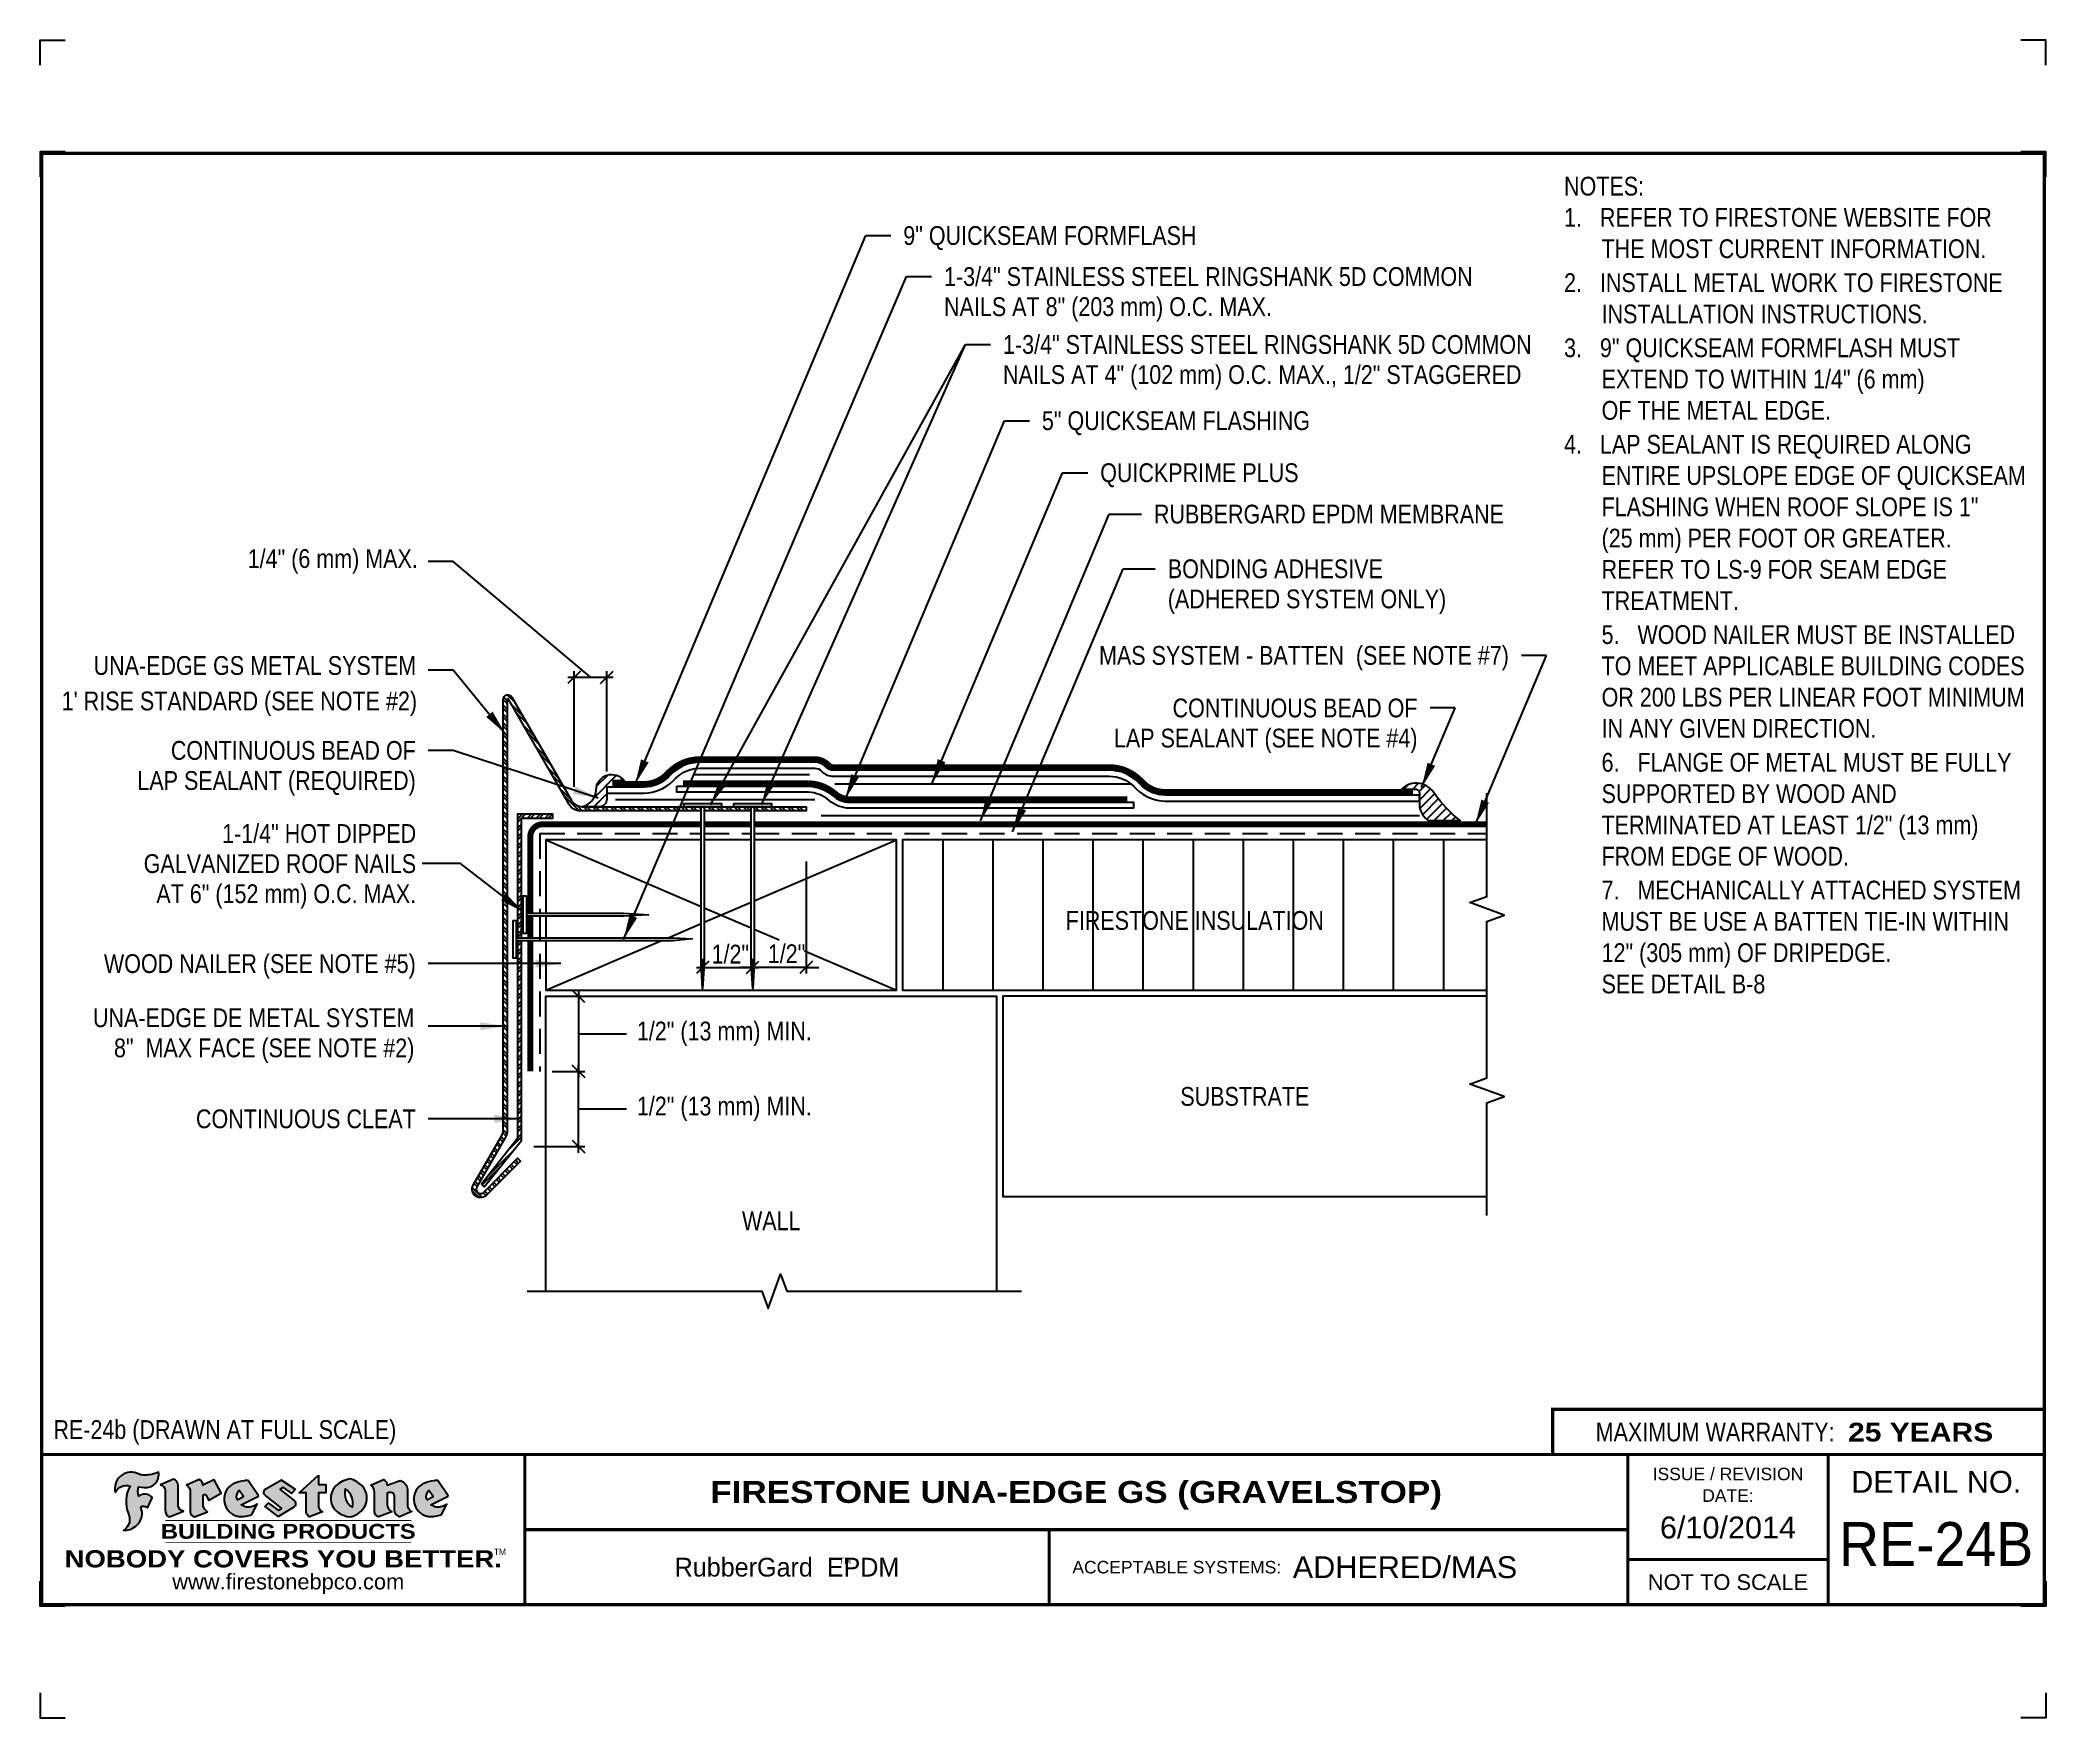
# Model space of a CAD drawing. Header units: inches. Extents: x 165.4 to 185.5, y -49.1 to -32.3.
import ezdxf
from ezdxf.enums import TextEntityAlignment as Align

# ---------------------------------------------------------------- set-up
doc = ezdxf.new("R2010")
doc.units = ezdxf.units.IN
doc.header["$MEASUREMENT"] = 0
doc.linetypes.add('HIDDEN', pattern=[0.375, 0.25, -0.125])
doc.layers.get('0').update_dxf_attribs({"linetype": 'CONTINUOUS'})
doc.layers.get('DEFPOINTS').update_dxf_attribs({"linetype": 'CONTINUOUS'})
for name, color, linetype in [('FSBP-ACCESSORY-FIRESTONE', 7, 'CONTINUOUS'), ('FSBP-ACCESSORY-OTHER', 7, 'CONTINUOUS'), ('FSBP-ADHESIVE', 1, 'HIDDEN'), ('FSBP-ANNO-NOTE', 7, 'CONTINUOUS'), ('FSBP-INSULATION', 7, 'CONTINUOUS'), ('FSBP-MEMBRANE', 7, 'CONTINUOUS'), ('FSBP-SEALANTS', 1, 'CONTINUOUS'), ('FSBP-SUBSTRATE-GENERIC', 9, 'CONTINUOUS'), ('FSBP-TTLB', 7, 'CONTINUOUS'), ('FSBP-TTLB-BORDER', 7, 'CONTINUOUS'), ('FSBP-TTLB-TEXT', 7, 'CONTINUOUS'), ('FSBP-WALL-CURB', 9, 'CONTINUOUS'), ('FSBP-WOOD', 7, 'CONTINUOUS')]:
    doc.layers.add(name, color=color, linetype=linetype)
doc.styles.add('FSBP_ARIAL', font='arial.ttf')
doc.styles.add('FSBP_ARIAL_BOLD', font='')
doc.styles.add('FSBP_ARIAL_NAR', font='ARIALN.TTF')
doc.styles.add('FSBP_BANKGOTHIC', font='bgothm.ttf')
doc.styles.get('FSBP_ARIAL_BOLD').set_extended_font_data('Arial Black')
doc.linetypes.add('ZIGZAG', pattern='A,0.0001,-0.2,[131,ltypeshp.shx,S=0.2,R=0,X=-0.2,Y=0],-0.4,[131,ltypeshp.shx,S=0.2,R=180,X=0.2,Y=0],-0.2', length=0.8001)
doc.dimstyles.new('FSBP-DIM', dxfattribs={"dimtxt": 0.1875, "dimasz": 0.125, "dimexe": 0.0625, "dimexo": 0.125, "dimgap": 0.125, "dimtad": 0, "dimdec": 0, "dimzin": 1, "dimdsep": 46, "dimlunit": 4, "dimtxsty": 'FSBP_ARIAL_NAR', "dimblk": 'OBLIQUE', "dimcen": 0.09375, "dimdle": 0.0625, "dimclrd": 256, "dimclre": 256, "dimclrt": 256, "dimadec": 0, "dimazin": 0, "dimtfac": 1, "dimtdec": 0, "dimtmove": 1, "dimatfit": 3, "dimfxl": 1, "dimtolj": 1, "dimtzin": 0, "dimlwd": -1, "dimlwe": -1, "dimarcsym": 0})
doc.dimstyles.new('FSBP-LEADER', dxfattribs={"dimtxt": 0.1875, "dimasz": 0.25, "dimexe": 0.0625, "dimexo": 0.125, "dimgap": 0.125, "dimtad": 0, "dimtih": 1, "dimtoh": 1, "dimdec": 4, "dimzin": 0, "dimdsep": 46, "dimlunit": 4, "dimtxsty": 'FSBP_ARIAL_NAR', "dimcen": 0.09375, "dimclrd": 256, "dimclre": 256, "dimclrt": 256, "dimadec": 0, "dimazin": 0, "dimtfac": 1, "dimtdec": 4, "dimtofl": 0, "dimtmove": 0, "dimatfit": 3, "dimfxl": 1, "dimtolj": 1, "dimtzin": 0, "dimlwd": -1, "dimlwe": -1, "dimarcsym": 0})

msp = doc.modelspace()

# ---------------------------------------------------------------- texts
at = {"layer": 'DEFPOINTS', "style": 'FSBP_ARIAL_NAR'}
msp.add_text('RE-24b (DRAWN AT FULL SCALE)', height=0.1875, dxfattribs=at).set_placement((165.5798584845295, -46.22737117023258), align=Align.MIDDLE_LEFT)
at = {"layer": 'FSBP-ANNO-NOTE', "style": 'FSBP_ARIAL_NAR'}
for s, p in [('9" QUICKSEAM FORMFLASH', (174.0673579762775, -34.29911923818975)), ('1-3/4" STAINLESS STEEL RINGSHANK 5D COMMON ', (174.4745165641437, -34.70869727278293)), ('NAILS AT 8" (203 mm) O.C. MAX.', (174.4745165641437, -35.00947852278293)), ('1-3/4" STAINLESS STEEL RINGSHANK 5D COMMON ', (175.0633094213185, -35.38711991637537)), ('NAILS AT 4" (102 mm) O.C. MAX., 1/2" STAGGERED', (175.0633094213185, -35.68790116637537)), ('5" QUICKSEAM FLASHING', (175.4516870901847, -36.1485300472388)), ('QUICKPRIME PLUS', (176.0339003573038, -36.66828642248122)), ('RUBBERGARD EPDM MEMBRANE', (176.5707434429102, -37.08190508371796)), ('BONDING ADHESIVE', (176.709279524977, -37.62827265151895)), ('(ADHERED SYSTEM ONLY)', (176.709279524977, -37.92905390151895))]:
    msp.add_text(s, height=0.1875, dxfattribs=at).set_placement(p, align=Align.MIDDLE_LEFT)
for s, p in [('MAS SYSTEM - BATTEN  (SEE NOTE #7)', (180.1153947845555, -38.49358370626918)), ('UNA-EDGE GS METAL SYSTEM', (169.2029438956738, -38.59463927245162)), ("1' RISE STANDARD (SEE NOTE #2)", (169.211608115576, -38.94852951858065)), ('CONTINUOUS BEAD OF', (179.2026406356404, -39.01868170985244)), ('LAP SEALANT (SEE NOTE #4)', (179.2026406356404, -39.31946295985244)), ('CONTINUOUS BEAD OF', (169.1988034968244, -39.44287817883214)), ('LAP SEALANT (REQUIRED)', (169.1988034968244, -39.74365942883214)), ('1-1/4" HOT DIPPED', (169.202500120606, -40.27280405757342)), ('GALVANIZED ROOF NAILS', (169.202500120606, -40.57358530757342)), ('AT 6" (152 mm) O.C. MAX.', (169.202500120606, -40.87436655757342)), ('WOOD NAILER (SEE NOTE #5)', (169.1988034968243, -41.57263213767039)), ('UNA-EDGE DE METAL SYSTEM', (169.1846577337378, -42.11369496330082)), ('8"  MAX FACE (SEE NOTE #2)', (169.1846577337378, -42.41447621330082)), ('CONTINUOUS CLEAT', (169.1988034968243, -43.12341338767039))]:
    msp.add_text(s, height=0.1875, dxfattribs=at).set_placement(p, align=Align.MIDDLE_RIGHT)
for s, p in [('FIRESTONE INSULATION', (176.9783467338956, -41.14149759315325)), ('SUBSTRATE', (177.4783467338956, -42.89931009315325)), ('WALL', (172.7487128187302, -44.14224338115765))]:
    msp.add_text(s, height=0.1875, dxfattribs=at).set_placement(p, align=Align.MIDDLE_CENTER)
at = {"layer": 'FSBP-ANNO-NOTE', "insert": (180.6661931246872, -33.71174617023258), "char_height": 0.1875, "attachment_point": 1, "style": 'FSBP_ARIAL_NAR'}
msp.add_mtext_dynamic_manual_height_columns('\\A1;\\pi-0.375,l0.375,t0.1875,0.375;NOTES:\\P1.   REFER TO FIRESTONE WEBSITE FOR THE MOST CURRENT INFORMATION.\\P{\\H0.083333x;\\P\\pt0.375;}2.   INSTALL METAL WORK TO FIRESTONE INSTALLATION INSTRUCTIONS.\\P{\\H0.083333x;\\P}3.   9" QUICKSEAM FORMFLASH MUST EXTEND TO WITHIN 1/4" (6 mm) \\P\\pi0;OF THE METAL EDGE.\\P\\pi-0.375;{\\H0.083333x; \\P\\ptz;}4.   LAP SEALANT IS REQUIRED ALONG ENTIRE UPSLOPE EDGE OF QUICKSEAM FLASHING WHEN ROOF SLOPE IS 1"\\P\\pi0;(25 mm) PER FOOT OR GREATER.  REFER TO LS-9 FOR SEAM EDGE TREATMENT.{\\H0.083333x;\\P\\pi-0.375;\\P}5.   WOOD NAILER MUST BE INSTALLED TO MEET APPLICABLE BUILDING CODES OR 200 LBS PER LINEAR FOOT MINIMUM IN ANY GIVEN DIRECTION.\\P\\pt0.375;{\\H0.083333x;\\P\\ptz;}6.   FLANGE OF METAL MUST BE FULLY SUPPORTED BY WOOD AND TERMINATED AT LEAST 1/2" (13 mm) FROM EDGE OF WOOD.{\\H0.083333x; \\P\\pi0,t0.375;\\P\\pi-0.375,tz;}7.   MECHANICALLY ATTACHED SYSTEM MUST BE USE A BATTEN TIE-IN WITHIN\\P\\pi0;12" (305 mm) OF DRIPEDGE.  \\PSEE DETAIL B-8', width=4.684911311762349, gutter_width=23.08110225731588, heights=[8.65452463927285], dxfattribs=at)

# ---------------------------------------------------------------- blocks, each defined once
blk = doc.blocks.new('TTLB-EPDM_1')
at = {"layer": 'FSBP-TTLB-TEXT'}
h = blk.add_hatch(color=1, dxfattribs=at)
edge = h.paths.add_edge_path()
edge.add_arc((1.037309769669573, -0.1982514792917306), 0.1319107607348553, 264.0410451462098, 370.3106169565175)
edge.add_arc((1.027551646585694, 0.1214293576525799), 0.3273056962876235, 270.05058356628535, 295.23459397187514, ccw=False)
edge.add_arc((1.022801957313345, -0.06680179986895154), 0.1391656561713503, 249.3281275763668, 272.0749124149863, ccw=False)
edge.add_line((0.9736743133014443, -0.1970076156048179), (0.9474927838574558, -0.1852745150568325))
edge.add_arc((0.8939498971398288, -0.3394262635682071), 0.1631857907024099, 70.84590087378872, 194.3325259843273)
edge.add_arc((0.8444260109029493, -0.4259936440910768), 0.1179914261095279, 70.96950098067128, 156.9641407594482, ccw=False)
edge.add_arc((1.153141409296894, -0.4684497516079468), 0.3110405457095052, 150.3231137483159, 203.2084295854517)
edge.add_arc((0.7562495500622943, -0.6412608153899899), 0.1218587156617311, 0.8849157075190988, 24.34668939894999, ccw=False)
edge.add_arc((0.7493781665697374, -0.6475258110744375), 0.1289731377238325, -58.36655102076742, 3.6216782311386737, ccw=False)
edge.add_arc((0.8256699029544474, -0.5792158350996106), 0.1783301886510354, 267.2205474105585, 354.1381621173521)
edge.add_arc((0.7903121048625305, -0.6011409294291745), 0.212787892960859, 0.9996158580669322, 21.00503380861244)
edge.add_arc((1.01880712263941, -0.5666691048185161), 0.05136395668415847, 40.82117713173261, 125.52727787225791, ccw=False)
edge.add_line((1.057676976260041, -0.5330924682126437), (1.102776947655911, -0.4308018311949837))
edge.add_arc((1.040858222524664, -0.4699705673995949), 0.07326744446031509, 32.31675181867256, 66.31481236598174)
edge.add_arc((1.032262518825329, -0.5063316993097662), 0.1102246948011782, 69.8179132332389, 125.254734720681)
edge.add_arc((1.127708877207287, -0.368959353531244), 0.1659710644737306, 164.1569669952081, 196.5811013160487, ccw=False)
edge.add_line((0.9680425188342383, -0.3236487780942383), (1.023615334387159, -0.3294494641845773))
h = blk.add_hatch(color=1, dxfattribs=at)
edge = h.paths.add_edge_path()
edge.add_line((1.275239419159561, -0.6223407783464694), (1.415345367376062, -0.5660418822574371))
edge.add_arc((1.421019305783958, -0.5090099247487757), 0.05731350411836949, 181.9717871001989, 264.31851000495806, ccw=False)
edge.add_line((1.363739737527226, -0.5109819325197265), (1.363412352251203, -0.3102363679013962))
edge.add_arc((1.294263659668751, -0.3103491388303989), 0.06914878453844908, 0.0934405599591014, 72.42834396969012)
edge.add_line((1.315139561173908, -0.2444268274366692), (1.186839444240604, -0.3024209471341379))
edge.add_arc((1.175246268095289, -0.3585110609420917), 0.05727567197445628, -0.017399788185912257, 78.322067691347, ccw=False)
edge.add_line((1.232521937428658, -0.3585284546236807), (1.232574268422297, -0.555126496687123))
edge.add_arc((1.305699496415486, -0.5558575689677219), 0.07312888236350451, 179.4272023230205, 245.3845503102953)
h = blk.add_hatch(color=1, dxfattribs=at)
edge = h.paths.add_edge_path()
edge.add_line((1.792026821926584, -0.3839679064720229), (1.722158956877934, -0.2518542302253621))
edge.add_arc((1.720119655279638, -0.2529327078887852), 0.002306916790721817, 27.87197133405656, 117.3766794470751)
edge.add_line((1.719058846382097, -0.250884159729182), (1.610638460368705, -0.3070279753467702))
edge.add_arc((1.547088841662962, -0.3061026658494403), 0.06355635479880145, 359.165808011073, 425.8793658831422)
edge.add_line((1.573061729235633, -0.2480956029480268), (1.446879247402876, -0.3051325108639702))
edge.add_arc((1.407812067100189, -0.370357133046621), 0.07602957263902092, -3.441403975725109, 59.07992244284969, ccw=False)
edge.add_line((1.483704536400296, -0.3749210150788969), (1.483704536400296, -0.5723838140635706))
edge.add_arc((1.54053746518044, -0.568254406115083), 0.05698275005415228, 184.1557352478595, 255.3066498366543)
edge.add_line((1.526084036778343, -0.6233736605654059), (1.657291340682093, -0.570650514527486))
edge.add_arc((1.688298576827198, -0.5021390388423987), 0.0752015358480571, 207.5160880841914, 245.649226723163, ccw=False)
edge.add_arc((1.721050197024907, -0.4914488168456328), 0.1093332836229113, 179.4823365255141, 204.5537900001094, ccw=False)
edge.add_line((1.611721375809452, -0.4904610114968335), (1.611721375809452, -0.4126404716788983))
edge.add_arc((1.628589765097195, -0.414159299036043), 0.01693662875851176, 28.356188110622725, 174.8549701683585, ccw=False)
edge.add_arc((1.627340435522395, -0.4197189881350504), 0.02111886817708033, 22.216893572439517, 40.10213956426492, ccw=False)
edge.add_line((1.646891420738257, -0.4117336534413738), (1.666638796144639, -0.4549750258192233))
edge.add_arc((1.668737246926742, -0.4540167099035481), 0.002306916790685496, 204.545128184284, 299.6323508190091)
edge.add_line((1.669877862091766, -0.4560219186518992), (1.791128135493295, -0.3870515928837648))
edge.add_line((1.791128135493295, -0.3870515928837648), (1.792026821926584, -0.3839679064720229))
h = blk.add_hatch(color=1, dxfattribs=at)
h.paths.add_polyline_path([(2.063388732080512, -0.2583237030618903, 0.02524281661523788), (2.025024361750752, -0.2610532129309178, 0.1213611957758757), (1.901773912052249, -0.3008158885520373, 0.6151668103976068), (1.93274136141747, -0.6099060679591872, 0.05306812109568645), (1.967936229862175, -0.617865745600497, 0.1150932231766138), (2.099126721549737, -0.5994933789882708), (2.151195569562105, -0.4944891916583316, -0.08755405562188731), (2.104230609512001, -0.5187113292177372, -0.265591761123442), (1.992692314386659, -0.5010701623316862), (2.165347897647223, -0.4141184325909109, 0.4518949533370738), (2.166222728871162, -0.4107679608846269)])
h.paths.add_polyline_path([(2.014217313945437, -0.4188965037300676), (1.951113654018855, -0.4515330109460507, -0.3720533890450154), (1.973177450672722, -0.3607130665457561)], flags=16)
h = blk.add_hatch(color=1, dxfattribs=at)
edge = h.paths.add_edge_path()
edge.add_arc((2.260407392426802, -0.3775796671688782), 0.04152450223225729, 123.20805433950699, 232.2027298779723, ccw=False)
edge.add_line((2.237665217914071, -0.3428366421988329), (2.393535971665983, -0.2540943745380986))
edge.add_arc((2.394677353533142, -0.2560991469722482), 0.002306916790741334, 55.64644466176611, 119.65426054492559, ccw=False)
edge.add_line((2.395979141996861, -0.2541946229174954), (2.531809646140459, -0.3470380726374032))
edge.add_arc((2.530468902927946, -0.3489153772789875), 0.002306916790700397, -42.731101238422525, 54.4661353739603, ccw=False)
edge.add_line((2.532163440279987, -0.3504807552658491), (2.498457913851155, -0.3869673252714421))
edge.add_arc((2.496763376499139, -0.3854019472845934), 0.002306916790672934, 233.7527076894875, 317.26889876138785, ccw=False)
edge.add_line((2.495399362263356, -0.38726241234572), (2.413849913492982, -0.3274738082119626))
edge.add_arc((2.412485899257181, -0.3293342732731342), 0.002306916790720064, 53.75270768979358, 124.4135619297835)
edge.add_line((2.41118211687575, -0.3274311136421062), (2.382933981293377, -0.346782838468144))
edge.add_arc((2.38423776367478, -0.3486859980991606), 0.002306916790694898, 124.4135619293799, 231.8459020253626)
edge.add_line((2.382812599816248, -0.3505000469010184), (2.519899969301207, -0.4581994452042721))
edge.add_arc((2.494247019847682, -0.4908523236374461), 0.04152450223225742, -55.21225898295222, 51.84590202520428, ccw=False)
edge.add_line((2.517938320565804, -0.5249552055672808), (2.364434947484597, -0.6179520922513717))
edge.add_arc((2.36323960192349, -0.6159790200102006), 0.002306916790726996, 233.2955624372927, 301.20872157023314, ccw=False)
edge.add_line((2.361860787187538, -0.6178285429225383), (2.231266621301074, -0.5204709167214361))
edge.add_arc((2.232647938930649, -0.5186232623475259), 0.002306916790697672, 135.5134179846393, 233.21798691998708, ccw=False)
edge.add_line((2.231002150870836, -0.5170067083764565), (2.262839375599356, -0.4845937328397696))
edge.add_arc((2.264485163659225, -0.4862102868108537), 0.002306916790748497, 53.0352839999411, 135.513417985369, ccw=False)
edge.add_line((2.265872365996302, -0.4843670465239001), (2.361834678328762, -0.5565872257804898))
edge.add_arc((2.363221880665761, -0.5547439854936304), 0.002306916790627066, 233.0352840000685, 302.2362632414394)
edge.add_line((2.36445241715569, -0.5566953042850713), (2.39428499383348, -0.5378823484768844))
edge.add_arc((2.393054457343549, -0.5359310296853765), 0.002306916790685166, 302.2362632406177, 412.2027298768422)
edge.add_line((2.394468296066179, -0.5341081404551886), (2.234958295420142, -0.4103916733127022))
h = blk.add_hatch(color=1, dxfattribs=at)
edge = h.paths.add_edge_path()
edge.add_line((2.763460561272041, -0.2072496393923444), (2.763460561272041, -0.2969520779963801))
edge.add_arc((2.765767478062699, -0.2969520779963943), 0.00230691679065842, 179.9999999996471, 269.9999999996471)
edge.add_line((2.765767478062685, -0.2992589947870528), (2.835417693520355, -0.2992589947870528))
edge.add_arc((2.835417693520355, -0.3015659115777538), 0.002306916790701052, 0, 90, ccw=False)
edge.add_line((2.837724610311056, -0.3015659115777538), (2.837724610311056, -0.3790761307453892))
edge.add_arc((2.83541769352037, -0.3790761307453749), 0.002306916790686842, 269.99999999964706, 359.99999999964706, ccw=False)
edge.add_line((2.835417693520355, -0.3813830475360618), (2.765767478062685, -0.3813830475360618))
edge.add_arc((2.765767478062699, -0.3836899643267202), 0.00230691679065842, 90.00000000035294, 180.0000000003529)
edge.add_line((2.763460561272041, -0.3836899643267344), (2.763460561272041, -0.5033995910642801))
edge.add_arc((2.836735953378943, -0.5071368822038516), 0.07337063740681413, 177.0802527808789, 245.3249543133826)
edge.add_line((2.806105814540615, -0.5738080530967267), (2.674529557384915, -0.6226036013049594))
edge.add_arc((2.708610405062069, -0.564298408791804), 0.06753517344606039, 177.0345319916277, 239.6926428024901, ccw=False)
edge.add_line((2.641165668230087, -0.560804539009709), (2.641165668230087, -0.3836899643267344))
edge.add_arc((2.638858751439429, -0.3836899643267202), 0.00230691679065842, 359.9999999996471, 449.999999999647)
edge.add_line((2.638858751439443, -0.3813830475360618), (2.572857950769389, -0.3813830475360618))
edge.add_line((2.572857950769389, -0.3813830475360618), (2.763460561272041, -0.2072496393923444))
h = blk.add_hatch(color=1, dxfattribs=at)
edge = h.paths.add_edge_path(flags=16)
edge.add_arc((2.940363509127394, -0.4847985213681437), 0.1684614578629418, 344.5558804047865, 417.0140046669545)
edge.add_arc((3.194458079644619, -0.3883534532477785), 0.1684614578629414, 164.5558804047864, 237.0140046669546)
edge = h.paths.add_edge_path()
edge.add_arc((3.069375116502199, -0.4399344555144872), 0.1828726885096673, 136.0914512150047, 191.213418978326)
edge.add_arc((3.064939550433406, -0.4318234379590333), 0.1803148804748503, 194.0167254156723, 240.6663730831859)
edge.add_arc((3.098047041778981, -0.3845058757092554), 0.2378525180183701, 239.2975390661776, 264.2889872773176)
edge.add_arc((3.04884478212623, -0.4190232383793012), 0.203760689247156, 277.1986764832036, 326.503572961274)
edge.add_arc((3.077739326803546, -0.4341046616465112), 0.171374865791709, 325.3768876809902, 406.3828327799087)
edge.add_arc((3.011839488065919, -0.4896144380417797), 0.2571945645850002, 44.28462553519766, 73.82901434867304)
edge.add_arc((3.117152499586992, -0.4983433120546693), 0.2579560664039132, 97.50292863483666, 134.1039137579027)
h = blk.add_hatch(color=1, dxfattribs=at)
edge = h.paths.add_edge_path()
edge.add_line((3.322690228557462, -0.5721896537377091), (3.322690228557462, -0.3749210150788969))
edge.add_arc((3.246797759257384, -0.3703571330465745), 0.076029572638996, 356.5585960242387, 419.0799224428129)
edge.add_line((3.285864939560099, -0.3051325108639702), (3.412047421392799, -0.2480956029480268))
edge.add_arc((3.386074533820159, -0.3061026658494941), 0.06355635479883807, 0.3962622833877276, 65.87936588318718, ccw=False)
edge.add_line((3.449629368605429, -0.3056631084210863), (3.580526418688805, -0.2593848434574539))
edge.add_arc((3.555744121700958, -0.3530904070730321), 0.09692726601172152, 2.366977007666776, 75.18615851992018, ccw=False)
edge.add_line((3.652588689330287, -0.3490873311063041), (3.652588689330287, -0.4883770011386872))
edge.add_arc((3.761877549389556, -0.4914934052703811), 0.1093332836229047, 178.3666365323574, 204.5537900000422)
edge.add_arc((3.729125929191727, -0.5021836272670953), 0.07520153584796169, 207.5160880841711, 245.2240541443093)
edge.add_line((3.697611150971852, -0.5704631245385627), (3.572585913552643, -0.6207021253773775))
edge.add_arc((3.59534718600759, -0.5526356419907701), 0.07177131519198746, 180.3328587115751, 251.51018566665869, ccw=False)
edge.add_line((3.523577081955409, -0.5530525936986663), (3.523577081955409, -0.4153032515383615))
edge.add_arc((3.486319529276879, -0.4148773504126441), 0.0372599868942854, 359.3450650296066, 449.0500281941028)
edge.add_arc((3.482769874121713, -0.4419622099033496), 0.06447454900600783, 86.29402372314017, 119.8211331593848)
edge.add_line((3.450707067966732, -0.3860252459975726), (3.450707067966732, -0.4904610114968335))
edge.add_arc((3.560035889182251, -0.491448816845647), 0.1093332836229751, 179.4823365255069, 204.5537900001023)
edge.add_arc((3.527284268984408, -0.5021390388424952), 0.07520153584796385, 207.5160880841699, 245.6492267231416)
edge.add_line((3.496277032839316, -0.570650514527486), (3.365069728935509, -0.6233736605654059))
edge.add_arc((3.37950248606194, -0.5682868177318081), 0.05694615642555727, 183.9298782390169, 255.318496325343, ccw=False)
h = blk.add_hatch(color=1, dxfattribs=at)
h.paths.add_polyline_path([(3.957695472291277, -0.2583237030618903, 0.02524281661523822), (3.919331101961575, -0.2610532129309178, 0.1085638477195505), (3.807890832595604, -0.2939221658134414, 0.6425897848490651), (3.827048101628293, -0.6099060679591872, 0.05306812109569052), (3.862242970072884, -0.617865745600497, 0.1150932231766133), (3.993433461760503, -0.5994933789882708), (4.045502309772871, -0.4944891916583316, -0.08755405562189084), (3.998537349722767, -0.5187113292177372, -0.2655917611234366), (3.886999054597368, -0.5010701623316862), (4.059654637857989, -0.4141184325909109, 0.4518949533370731), (4.060529469081928, -0.4107679608846269)])
h.paths.add_polyline_path([(3.90852405415626, -0.4188965037300676), (3.845420394229677, -0.4515330109460507, -0.3720533890450147), (3.867484190883488, -0.3607130665457561)], flags=16)
at = {"layer": 'DEFPOINTS', "linetype": 'Continuous', "ltscale": 1.75}
for points in [[(-0.015625, 13.88083333333333), (-0.015625, 14.13083333333333), (0.234375, 14.13083333333333)], [(20.01562500000003, 13.88083333333333), (20.01562500000003, 14.13083333333333), (19.76562500000003, 14.13083333333333)], [(-0.015625, -2.380833333333342), (-0.015625, -2.630833333333342), (0.234375, -2.630833333333342)], [(20.01562500000003, -2.380833333333342), (20.01562500000003, -2.630833333333342), (19.76562500000003, -2.630833333333342)]]:
    blk.add_lwpolyline(points, dxfattribs=at)
at = {"layer": 'DEFPOINTS', "color": 1}
for points in [[(0.234375, 13.015625), (-0.015625, 13.015625), (-0.015625, 12.765625)], [(20.015625, 12.765625), (20.015625, 13.015625), (19.765625, 13.015625)], [(0.234375, -1.515625), (-0.015625, -1.515625), (-0.015625, -1.265625)], [(20.015625, -1.265625), (20.015625, -1.515625), (19.765625, -1.515625)]]:
    blk.add_lwpolyline(points, dxfattribs=at)
at = {"layer": 'FSBP-TTLB', "const_width": 0.03125}
blk.add_lwpolyline([(15.09028770518938, 0), (20, 0), (20, 0.4512598240669945), (15.09028770518938, 0.4512598240669945)], close=True, dxfattribs=at)
for points in [[(0, 0), (0, -1.5), (20, -1.5), (20, 0), (0, 0)], [(4.825208527206769, 0), (4.825208527206769, -0.75)], [(15.84028770518938, 0), (15.84028770518938, -1.5)], [(17.84110496735593, 0), (17.84110496735593, -1.5)], [(20, 0), (20, -1.5)], [(4.825208527206769, -0.75), (15.84028770518938, -0.75)], [(4.825208527206769, -0.75), (4.825208527206769, -1.5)], [(15.84028770518938, -1.048740175933006), (17.84110496735593, -1.048740175933006)]]:
    blk.add_lwpolyline(points, dxfattribs=at)
at = {"layer": 'FSBP-TTLB-BORDER', "const_width": 0.03125}
blk.add_lwpolyline([(20, 0), (20, 13), (0, 13), (0, 0)], dxfattribs=at)
at = {"layer": 'FSBP-TTLB-TEXT', "color": 1}
blk.add_line((0.7358432058323388, -0.379822754145593), (0.7358432058323388, -0.379822754145593), dxfattribs=at)
for points in [[(1.023615323725323, -0.3294494630716969, 0.5000510906601082), (1.167090420776901, -0.1746414942047778, -0.1103304102359608), (1.027840608309816, -0.2058762110801382, -0.09957876667165425), (0.9736743133014443, -0.1970076156048179), (0.9474927838574558, -0.1852745150568325, 0.5978159689075124), (0.7358432058323388, -0.379822754145593, -0.3938834584182213), (0.8828996422548698, -0.3144510229727047, 0.2349406564350952), (0.86727108227484, -0.5910237178633082, -0.1027304183841549), (0.8780937320133262, -0.6393788197974146, -0.2772692352614086), (0.8170223912655956, -0.7573362346216896, 0.3985429150902959), (1.003067614090241, -0.5974286950643517, 0.0875124847930418), (0.9889600163401155, -0.5248671157293501, -0.3874031597924062), (1.057676976260041, -0.5330924682126437), (1.102776947655911, -0.4308018311949837, 0.1494423498871741), (1.07029056398062, -0.4028746979725923, 0.2467195073738216), (0.9686394281704906, -0.4163228904100862, -0.1424285161541127), (0.9680425188342383, -0.3236487780942383), (1.023615334387159, -0.3294494641845773)], [(2.166222728871162, -0.4107679608846269), (2.063388732080512, -0.2583237030618903, 0.02524281661523788), (2.025024361750752, -0.2610532129309178, 0.1085638477195265), (1.913584092384895, -0.2939221658134414, 0.6425897848491228), (1.93274136141747, -0.6099060679591872, 0.05306812109568648), (1.967936229862175, -0.617865745600497, 0.1150932231766137), (2.099126721549737, -0.5994933789882708), (2.151195569562105, -0.4944891916583316, -0.0875540556218873), (2.104230609512001, -0.5187113292177372, -0.2655917611234418), (1.992692314386659, -0.5010701623316862), (2.165347897647223, -0.4141184325909109)], [(2.763460561272041, -0.2072496393923444), (2.763460561272041, -0.2969520779963801, 0.4142135623730958), (2.765767478062685, -0.2992589947870528), (2.835417693520355, -0.2992589947870528, -0.414213562373095), (2.837724610311056, -0.3015659115777538), (2.837724610311056, -0.3790761307453892, -0.4142135623730938), (2.835417693520355, -0.3813830475360618), (2.765767478062685, -0.3813830475360618, 0.4142135623730958), (2.763460561272041, -0.3836899643267344), (2.763460561272041, -0.5033995910642801, 0.3068985753588853), (2.806105814540615, -0.5738080530967267), (2.674529557384915, -0.6226036013049594, -0.2804194150632976), (2.641165668230087, -0.560804539009709), (2.641165668230087, -0.3836899643267344, 0.414213562373095), (2.638858751439443, -0.3813830475360618), (2.572857950769389, -0.3813830475360618), (2.763460561272041, -0.2072496393923444)], [(4.060529469081928, -0.4107679608846269), (3.957695472291277, -0.2583237030618903, 0.02524281661523788), (3.919331101961575, -0.2610532129309178, 0.1085638477195265), (3.807890832595604, -0.2939221658134414, 0.6425897848491228), (3.827048101628293, -0.6099060679591872, 0.05306812109568648), (3.862242970072884, -0.617865745600497, 0.1150932231766137), (3.993433461760503, -0.5994933789882708), (4.045502309772871, -0.4944891916583316, -0.0875540556218873), (3.998537349722767, -0.5187113292177372, -0.2655917611234418), (3.886999054597368, -0.5010701623316862), (4.059654637857989, -0.4141184325909109)], [(4.059654637857989, -0.4141184325909109, 0.4518949533370731), (4.060529469081928, -0.4107679608846269, 0.4518949533370731)]]:
    blk.add_lwpolyline(points, format="xyb", dxfattribs=at)
for points in [[(1.275239419159561, -0.6223407783464694), (1.415345367376062, -0.5660418822574371, -0.3756100036733062), (1.363739737527226, -0.5109819325197265), (1.363412352251203, -0.3102363679013962, 0.3265360292958048), (1.315139561173908, -0.2444268274366692), (1.186839444240604, -0.3024209471341379, -0.3557863980845349), (1.232521937428658, -0.3585284546236807), (1.232574268422297, -0.555126496687123, 0.2960110723418457)], [(1.792026821926584, -0.3839679064720229), (1.722158956877934, -0.2518542302253621, 0.4116839150163434), (1.719058846382097, -0.250884159729182), (1.610638460368705, -0.3070279753467702, 0.2996033003794034), (1.573061729235633, -0.2480956029480268), (1.446879247402876, -0.3051325108639702, -0.2797757560995365), (1.483704536400296, -0.3749210150788969), (1.483704536400296, -0.5723838140635706, 0.320828638474519), (1.526084036778343, -0.6233736605654059), (1.657291340682093, -0.570650514527486, -0.1679398621276611), (1.621603752698661, -0.5368819723450571, -0.1098333365370753), (1.611721375809452, -0.4904610114968335), (1.611721375809452, -0.4126404716788983, -0.743334502655012), (1.64349420176768, -0.4061152228778298, -0.07819791644735608), (1.646891420738257, -0.4117336534413738), (1.666638796144639, -0.4549750258192233, 0.4404648714563479), (1.669877862091766, -0.4560219186518992), (1.791128135493295, -0.3870515928837648)], [(1.951113654018855, -0.4515330109460507), (2.014217313945437, -0.4188965037300676), (1.973177450672722, -0.3607130665457561, 0.3720533890450154)], [(2.234958295420142, -0.4103916733127022, -0.5150044486718882), (2.237665217914071, -0.3428366421988329), (2.393535971665983, -0.2540943745380986, -0.2867822934100265), (2.395979141996861, -0.2541946229174954), (2.531809646140459, -0.3470380726374032, -0.4515027974650387), (2.532163440279987, -0.3504807552658491), (2.498457913851155, -0.3869673252714421, -0.3814439164929681), (2.495399362263356, -0.38726241234572), (2.413849913492982, -0.3274738082119626, 0.3184718635035665), (2.41118211687575, -0.3274311136421062), (2.382933981293377, -0.346782838468144, 0.5064094529656681), (2.382812599816248, -0.3505000469010184), (2.519899969301207, -0.4581994452042721, -0.5043597839115849), (2.517938320565804, -0.5249552055672808), (2.364434947484597, -0.6179520922513717, -0.3053163970316367), (2.361860787187538, -0.6178285429225383), (2.231266621301074, -0.5204709167214361, -0.4541703869768119), (2.231002150870836, -0.5170067083764565), (2.262839375599356, -0.4845937328397696, -0.3762644290664977), (2.265872365996302, -0.4843670465239001), (2.361834678328762, -0.5565872257804898, 0.3114700032088108), (2.36445241715569, -0.5566953042850713), (2.39428499383348, -0.5378823484768844, 0.520381097387146), (2.394468296066179, -0.5341081404551886)], [(2.937624918725987, -0.3131105398334029, 0.2452625673097023), (2.889993533867141, -0.4754966266250307, 0.2064059665179019), (2.976604338974084, -0.5890186876871866, 0.1094800500670344), (3.074378098474654, -0.6211778035979165, 0.2185147641853038), (3.218764944843201, -0.5314757029352819, 0.3689489483072479), (3.195959963110113, -0.3100352223135445, 0.1296305888694145), (3.0834694040758, -0.242595816912754, 0.1610736375384317)], [(3.10274193015772, -0.5296595419651595, 0.3271311138286319), (3.032079658614293, -0.3434924326507627, 0.3271311138286322)], [(3.322690228557462, -0.5721896537377091), (3.322690228557462, -0.3749210150788969, 0.2797757560995341), (3.285864939560099, -0.3051325108639702), (3.412047421392799, -0.2480956029480268, -0.2937618496109166), (3.449629368605429, -0.3056631084210863), (3.580526418688805, -0.2593848434574539, -0.3288760160581939), (3.652588689330287, -0.3490873311063041), (3.652588689330287, -0.4883770011386872, 0.114762897203527), (3.662431105063263, -0.536926560769686, 0.166032965990522), (3.697611150971852, -0.5704631245385627), (3.572585913552643, -0.6207021253773775, -0.3209557512194564), (3.523577081955409, -0.5530525936986663), (3.523577081955409, -0.4153032515383615, 0.4127061514896111), (3.48693727661589, -0.3776224848030694, 0.1473421876160361), (3.450707067966732, -0.3860252459975726), (3.450707067966732, -0.4904610114968335, 0.1098333365370753), (3.460589444855941, -0.5368819723450855, 0.1679398621276611), (3.496277032839316, -0.570650514527486), (3.365069728935509, -0.6233736605654059, -0.3219729545308964), (3.322690228557462, -0.5721896537377091, 29.1476284739)], [(3.845420394229677, -0.4515330109460507), (3.90852405415626, -0.4188965037300676), (3.867484190883488, -0.3607130665457561, 0.3720533890450154)]]:
    blk.add_lwpolyline(points, format="xyb", close=True, dxfattribs=at)
at = {"layer": 'FSBP-TTLB-TEXT'}
for points, const_width in [([(1.233926579809207, -0.6584455781731435), (3.691229482685259, -0.6584455781731577)], 0.0078125), ([(10.06152282927678, -0.75), (10.06152282927678, -1.5)], 0.03125), ([(1.233926579809207, -0.8761560960495984), (3.691229482685259, -0.8761560960495842)], 0.0078125)]:
    blk.add_lwpolyline(points, dxfattribs=dict(at, const_width=const_width))
at = {"layer": 'FSBP-TTLB-TEXT', "color": 1}
for centre, start, end in [((1.789987520328282, -0.3850463841354355), 299.6323508193319, 27.87197133380463), ((2.164310260790558, -0.412058050385383), 296.7304547840455, 34.00233684987403)]:
    blk.add_arc(centre, 0.00230691679068068, start, end, dxfattribs=at)
at = {"layer": 'FSBP-TTLB-TEXT', "style": 'FSBP_ARIAL_NAR'}
blk.add_text('MAXIMUM WARRANTY:', height=0.1875, dxfattribs=at).set_placement((17.90516569312837, 0.2256299120335257), align=Align.MIDDLE_RIGHT)
at = {"layer": 'FSBP-TTLB-TEXT'}
for s, height, style, p in [('ISSUE / REVISION', 0.125, 'FSBP_ARIAL', (16.84069633627263, -0.1938496373466023)), ('DETAIL NO.', 0.21875, 'FSBP_ARIAL', (18.92055248367797, -0.2724398367368792)), ('DATE:', 0.125, 'FSBP_ARIAL', (16.84069633627263, -0.409973105348854)), ('www.firestonebpco.com', 0.15625, 'FSBP_ARIAL', (2.462578031247233, -1.268657306740124)), ('RubberGard  EPDM', 0.1875, 'FSBP_BANKGOTHIC', (7.443365678241776, -1.125)), ('TM', 0.0625, 'FSBP_BANKGOTHIC', (8.023397742165457, -1.062518816683806)), ('NOT TO SCALE', 0.15625, 'FSBP_ARIAL', (16.84069633627263, -1.274370087966503))]:
    blk.add_text(s, height=height, dxfattribs=dict(at, style=style)).set_placement(p, align=Align.MIDDLE_CENTER)
at = {"layer": 'FSBP-TTLB-TEXT', "lineweight": 18, "style": 'FSBP_ARIAL_BOLD'}
blk.add_text('BUILDING PRODUCTS', height=0.1484375, dxfattribs=at).set_placement((2.462578031247233, -0.7673008371113639), align=Align.MIDDLE_CENTER)
at = {"layer": 'FSBP-TTLB-TEXT', "color": 1}
for s, height, style, p in [('NOBODY COVERS YOU BETTER.', 0.171875, 'FSBP_ARIAL_BOLD', (2.412604263603384, -1.041650450587369)), ('TM', 0.0625, 'FSBP_BANKGOTHIC', (4.576671173373001, -0.9725745042934193))]:
    blk.add_text(s, height=height, dxfattribs=dict(at, style=style)).set_placement(p, align=Align.MIDDLE_CENTER)
at = {"layer": 'FSBP-TTLB-TEXT', "style": 'FSBP_ARIAL'}
blk.add_text('ACCEPTABLE SYSTEMS:', height=0.125, dxfattribs=at).set_placement((10.29281281591562, -1.125), align=Align.MIDDLE_LEFT)
at = {"layer": 'FSBP-TTLB-TEXT'}
for tag, height, style, p in [('MAXIMUM_WARRANTY', 0.1875, 'FSBP_ARIAL_BOLD', (18.03987100774941, 0.2240244307510579)), ('ACCPT_SYSTEMS', 0.21875, 'FSBP_ARIAL', (12.49438170418193, -1.125))]:
    blk.add_attdef(tag, text='', height=height, dxfattribs=dict(at, style=style)).set_placement(p, align=Align.MIDDLE_LEFT)
for tag, height, style, p in [('DETAIL_DESCP_LINE_1', 0.21875, 'FSBP_ARIAL_BOLD', (10.33118450231211, -0.3736318192489421)), ('ISSUE_REV_DATE', 0.21875, 'FSBP_ARIAL', (16.84069633627263, -0.7282559425942452)), ('DETAIL_NUMBER', 0.4375, 'FSBP_ARIAL', (18.91941590748775, -0.8931630692489421))]:
    blk.add_attdef(tag, text='', height=height, dxfattribs=dict(at, style=style)).set_placement(p, align=Align.MIDDLE_CENTER)
blk = doc.blocks.new('_OBLIQUE')
at = {"color": 0, "linetype": 'ByBlock'}
blk.add_line((-0.5, -0.5), (0.5, 0.5), dxfattribs=at)
blk = doc.blocks.new('*D7')
at = {"layer": 'DEFPOINTS', "color": 0, "transparency": 16777216}
for p in [(170.4362128187302, -42.64931009315325), (170.8229346805368, -42.64931009315325), (170.2542021162279, -43.39931009315325)]:
    blk.add_point(p, dxfattribs=at)
at = {"layer": 'FSBP-ANNO-NOTE', "transparency": 16777216}
for p, q in [((170.5612128187302, -42.64931009315325), (170.8854346805368, -42.64931009315325)), ((170.8229346805368, -43.46181009315325), (170.8229346805368, -42.58681009315325)), ((170.8229346805368, -43.02431009315325), (171.0523138478207, -43.02431009315328)), ((171.0523138478207, -43.02431009315328), (171.3023138478207, -43.02431009315328)), ((170.3792021162279, -43.39931009315325), (170.8854346805368, -43.39931009315325))]:
    blk.add_line(p, q, dxfattribs=at)
at = {"layer": 'FSBP-ANNO-NOTE', "transparency": 16777216, "xscale": 0.125, "yscale": 0.125, "zscale": 0.125}
for p, rotation in [((170.8229346805368, -42.64931009315325), 90), ((170.8229346805368, -43.39931009315325), 270)]:
    blk.add_blockref('_OBLIQUE', p, dxfattribs=dict(at, rotation=rotation))
at = {"layer": 'FSBP-ANNO-NOTE', "transparency": 16777216, "insert": (172.2802086295397, -43.02431009315325), "char_height": 0.1875, "attachment_point": 5, "style": 'FSBP_ARIAL_NAR'}
blk.add_mtext('\\A1;1/2" (13 mm) MIN.', dxfattribs=at)
blk = doc.blocks.new('*D6')
at = {"layer": 'DEFPOINTS', "color": 0, "transparency": 16777216}
for p in [(170.4987128187302, -41.89931009315325), (170.4362128187302, -42.64931009315325), (170.8229346805368, -42.64931009315325)]:
    blk.add_point(p, dxfattribs=at)
at = {"layer": 'FSBP-ANNO-NOTE', "transparency": 16777216}
for p, q in [((170.8229346805368, -41.83681009315325), (170.8229346805368, -42.71181009315325)), ((170.6237128187302, -41.89931009315325), (170.8854346805368, -41.89931009315325)), ((170.8229346805368, -42.27431009315325), (171.0523138478207, -42.27431009315328)), ((171.0523138478207, -42.27431009315328), (171.3023138478207, -42.27431009315328)), ((170.5612128187302, -42.64931009315325), (170.8854346805368, -42.64931009315325))]:
    blk.add_line(p, q, dxfattribs=at)
at = {"layer": 'FSBP-ANNO-NOTE', "transparency": 16777216, "xscale": 0.125, "yscale": 0.125, "zscale": 0.125}
for p, rotation in [((170.8229346805368, -41.89931009315325), 90), ((170.8229346805368, -42.64931009315325), 270)]:
    blk.add_blockref('_OBLIQUE', p, dxfattribs=dict(at, rotation=rotation))
at = {"layer": 'FSBP-ANNO-NOTE', "transparency": 16777216, "insert": (172.2802086295397, -42.27431009315325), "char_height": 0.1875, "attachment_point": 5, "style": 'FSBP_ARIAL_NAR'}
blk.add_mtext('\\A1;1/2" (13 mm) MIN.', dxfattribs=at)
blk = doc.blocks.new('*D5')
at = {"layer": 'DEFPOINTS', "color": 0, "transparency": 16777216}
for p in [(171.1065423796009, -38.71224651568932), (171.1065423796009, -39.77833446404258), (170.7801414206766, -39.93208446404255)]:
    blk.add_point(p, dxfattribs=at)
at = {"layer": 'FSBP-ANNO-NOTE', "transparency": 16777216}
for p, q in [((169.5738034968244, -37.55430965218932), (169.3238034968244, -37.55430965218932)), ((170.9433419001388, -38.71224651568932), (169.5738034968244, -37.55430965218932)), ((170.7801414206766, -39.80708446404255), (170.7801414206766, -38.64974651568932)), ((171.1065423796009, -39.65333446404258), (171.1065423796009, -38.64974651568932)), ((170.7176414206766, -38.71224651568932), (171.1690423796009, -38.71224651568932))]:
    blk.add_line(p, q, dxfattribs=at)
at = {"layer": 'FSBP-ANNO-NOTE', "transparency": 16777216, "xscale": 0.125, "yscale": 0.125, "zscale": 0.125, "rotation": 180}
blk.add_blockref('_OBLIQUE', (170.7801414206766, -38.71224651568932), dxfattribs=at)
at = {"layer": 'FSBP-ANNO-NOTE', "transparency": 16777216, "xscale": 0.125, "yscale": 0.125, "zscale": 0.125}
blk.add_blockref('_OBLIQUE', (171.1065423796009, -38.71224651568932), dxfattribs=at)
at = {"layer": 'FSBP-ANNO-NOTE', "transparency": 16777216, "insert": (168.3697618870018, -37.55430965218932), "char_height": 0.1875, "attachment_point": 5, "style": 'FSBP_ARIAL_NAR'}
blk.add_mtext('\\A1;1/4" (6 mm) MAX.', dxfattribs=at)
blk = doc.blocks.new('*D9')
at = {"layer": 'DEFPOINTS', "color": 0, "transparency": 16777216}
for p in [(172.0637998645914, -41.39905310560139), (172.5631968751921, -41.39907472672608), (172.5631968751921, -41.61041404855062)]:
    blk.add_point(p, dxfattribs=at)
at = {"layer": 'FSBP-ANNO-NOTE', "transparency": 16777216}
for p, q in [((172.0012998645914, -41.61041404855062), (172.6256968751921, -41.61041404855062)), ((172.0637998645914, -41.52405310560139), (172.0637998645914, -41.67291404855062)), ((172.5631968751921, -41.52407472672608), (172.5631968751921, -41.67291404855062))]:
    blk.add_line(p, q, dxfattribs=at)
at = {"layer": 'FSBP-ANNO-NOTE', "transparency": 16777216, "xscale": 0.125, "yscale": 0.125, "zscale": 0.125, "rotation": 180}
blk.add_blockref('_OBLIQUE', (172.0637998645914, -41.61041404855062), dxfattribs=at)
at = {"layer": 'FSBP-ANNO-NOTE', "transparency": 16777216, "xscale": 0.125, "yscale": 0.125, "zscale": 0.125}
blk.add_blockref('_OBLIQUE', (172.5631968751921, -41.61041404855062), dxfattribs=at)
at = {"layer": 'FSBP-ANNO-NOTE', "transparency": 16777216, "insert": (172.1525991358012, -41.4792693188554), "char_height": 0.1875, "attachment_point": 4, "style": 'FSBP_ARIAL_NAR'}
blk.add_mtext('\\A1;1/2"', dxfattribs=at)
blk = doc.blocks.new('*D10')
at = {"layer": 'DEFPOINTS', "color": 0, "transparency": 16777216}
for p in [(173.0981692599871, -40.42688913710274), (172.5631968751921, -41.39907472672608), (172.5631968751921, -41.61041404855062)]:
    blk.add_point(p, dxfattribs=at)
at = {"layer": 'FSBP-ANNO-NOTE', "transparency": 16777216}
for p, q in [((173.0981692599871, -40.55188913710274), (173.0981692599871, -41.67291404855062)), ((172.5631968751921, -41.61041404855062), (172.4381968751921, -41.61041404855062)), ((172.5631968751921, -41.52407472672608), (172.5631968751921, -41.67291404855062)), ((173.0981692599871, -41.61041404855062), (172.5631968751921, -41.61041404855062)), ((173.0981692599871, -41.61041404855062), (173.2231692599871, -41.61041404855062))]:
    blk.add_line(p, q, dxfattribs=at)
at = {"layer": 'FSBP-ANNO-NOTE', "transparency": 16777216, "xscale": 0.125, "yscale": 0.125, "zscale": 0.125}
blk.add_blockref('_OBLIQUE', (172.5631968751921, -41.61041404855062), dxfattribs=at)
at = {"layer": 'FSBP-ANNO-NOTE', "transparency": 16777216, "xscale": 0.125, "yscale": 0.125, "zscale": 0.125, "rotation": 180}
blk.add_blockref('_OBLIQUE', (173.0981692599871, -41.61041404855062), dxfattribs=at)
at = {"layer": 'FSBP-ANNO-NOTE', "transparency": 16777216, "insert": (172.7140798653441, -41.47565888798887), "char_height": 0.1875, "attachment_point": 4, "style": 'FSBP_ARIAL_NAR'}
blk.add_mtext('\\A1;1/2"', dxfattribs=at)

# ---------------------------------------------------------------- dimensions: what is measured, and where the dimension line sits
at = {"layer": 'FSBP-ANNO-NOTE'}
for base, p1, p2, text, picture, middle in [((171.1065423796009, -38.71224651568932), (170.7801414206766, -39.93208446404255), (171.1065423796009, -39.77833446404258), '1/4" (6 mm) MAX.', '*D5', (169.1988034968244, -37.55430965218932)), ((172.5631968751921, -41.61041404855062), (172.0637998645914, -41.39905310560139), (172.5631968751921, -41.39907472672608), '1/2"', '*D9', (172.3234722599486, -41.4792693188554))]:
    dim = msp.add_linear_dim(base=base, p1=p1, p2=p2, text=text, dimstyle='FSBP-DIM', dxfattribs=at)
    dim.commit()
    dim.dimension.update_dxf_attribs({"geometry": picture, "text_midpoint": middle, "dimtype": 160})
dim = msp.add_linear_dim(base=(172.5631968751921, -41.61041404855062), p1=(173.0981692599871, -40.42688913710274), p2=(172.5631968751921, -41.39907472672608), angle=180, text='1/2"', dimstyle='FSBP-DIM', dxfattribs=at)
dim.commit()
dim.dimension.update_dxf_attribs({"geometry": '*D10', "text_midpoint": (172.8849529894914, -41.47565888798887), "dimtype": 160})
for p1, angle, picture, middle in [((170.4987128187302, -41.89931009315325), 270, '*D6', (171.4273138478207, -42.27431009315325)), ((170.2542021162279, -43.39931009315325), 90, '*D7', (171.4273138478207, -43.02431009315325))]:
    dim = msp.add_linear_dim(base=(170.8229346805368, -42.64931009315325), p1=p1, p2=(170.4362128187302, -42.64931009315325), angle=angle, text='1/2" (13 mm) MIN.', dimstyle='FSBP-DIM', override={"dimtih": 1, "dimtoh": 1}, dxfattribs=at)
    dim.commit()
    dim.dimension.update_dxf_attribs({"geometry": picture, "text_midpoint": middle, "dimtype": 160})

# ---------------------------------------------------------------- hatches: boundary and pattern name
at = {"layer": 'FSBP-ACCESSORY-FIRESTONE'}
h = msp.add_hatch(dxfattribs=at)
h.set_pattern_fill('STEEL', color=256, scale=0.5, angle=90, style=0)
h.set_pattern_definition([(135, (0, 0), (-0.04419417382415922, -0.04419417382415922), []), (135, (-0.03125, 1.913447427847464e-18), (-0.04419417382415922, -0.04419417382415922), [])])
h.paths.add_polyline_path([(173.098169259987, -40.005309277564), (172.5788218751921, -40.005309277564), (172.5788218751921, -40.04636284558721), (173.0981692599871, -40.0463628455872)])
h.paths.add_polyline_path([(172.0481748645914, -40.005309277564), (171.8762998645914, -40.005309277564), (171.0360260927073, -40.005309277564, -0.04160738698921602), (171.0232472601423, -40.005309277564), (170.8635287631118, -40.005309277564, -0.001787480466502617), (170.8626350314453, -40.005306082498), (170.8586423006009, -40.005306082498, 0.0004838746129611236), (170.8589871939577, -40.00522674691724, -0.2582351511725321), (170.7552755876388, -39.942809277564), (170.1589383679663, -38.90992291464682, 0.7673269879789719), (170.0714684271639, -38.93336041464682), (170.0714684271639, -43.23336396121683, -0.1316524975873329), (170.054721602637, -43.2958639612168), (169.7746058088687, -43.78103874802618, 0.8463823686112644), (169.8996241150506, -43.89191566282619), (170.2450398560311, -43.5464999218454), (170.2160105996899, -43.51747066550431), (169.8723910937051, -43.86109017148949, -0.8345828675663637), (169.8097301255552, -43.80230878299049), (170.0957751706603, -43.30686423161487, 0.1316524975873415), (170.1125219951872, -43.24436423161489), (170.1125219951871, -38.93336041464682, -0.7673269879784187), (170.1233849351422, -38.93044969865839), (170.7315732990894, -39.98386284558718, 0.2679491924311338), (170.8398264745624, -40.04636284558718), (172.0481748645914, -40.04636284558718)])
h.paths.add_polyline_path([(172.5475718751921, -40.005309277564), (172.3756968751921, -40.005309277564), (172.0794248645914, -40.005309277564), (172.0794248645914, -40.04636284558718), (172.5475718751921, -40.04636284558718)])
h = msp.add_hatch(dxfattribs=at)
h.set_pattern_fill('STEEL', color=256, scale=0.5, style=0)
h.set_pattern_definition([(45, (5.684341886080801e-13, -17.51166666666608), (-0.04419417382415922, 0.04419417382415922), []), (45, (5.684341886080801e-13, -17.48041666666608), (-0.04419417382415922, 0.04419417382415922), [])])
h.paths.add_polyline_path([(170.5680792396296, -40.08058877314101), (170.2131525472319, -40.08058877314101), (170.213152547232, -40.27573930523096), (170.2131485482048, -40.27583606157561), (170.2131485482046, -41.31431924861262), (170.2542021162279, -41.31431924861261), (170.2542021162279, -40.27583606157561), (170.2542061152551, -40.27573930523096), (170.2542061152551, -40.11913924328541), (170.5600252719298, -40.11913924328541), (170.5680792396296, -40.11108527558567)])
h.paths.add_polyline_path([(170.254202116228, -41.34556924861262), (170.2131485482047, -41.34556924861262), (170.2131485482048, -43.32133111691659), (169.8538282807979, -43.77468968110657), (169.8817332144636, -43.8025946147722), (169.8917371350254, -43.79259069421051), (170.2542021162279, -43.33833606157563)])
at = {"layer": 'FSBP-INSULATION'}
h = msp.add_hatch(dxfattribs=at)
h.set_pattern_fill('LINE', color=256, scale=4, angle=90, style=0)
h.set_pattern_definition([(90, (86.4638576494371, -35.64911692809381), (-0.5, 3.061515884555943e-17), [])])
h.paths.add_polyline_path([(179.8954806490611, -41.83681009315325), (179.895480649061, -41.08681009315323), (179.7237633103451, -41.02431009315325), (179.895480649061, -40.96181009315326), (179.8954806490611, -40.33681009315325), (174.0612128187302, -40.33681009315325), (174.0612128187302, -41.83681009315325)])
h.paths.add_polyline_path([(175.6410023444004, -41.28695078210277), (178.3156911233908, -41.28695078210277), (178.3156911233908, -40.99591650515871), (175.6410023444004, -40.99591650515871)], flags=24)
at = {"layer": 'FSBP-SEALANTS'}
h = msp.add_hatch(dxfattribs=at)
h.set_pattern_fill('ANSI31', color=256, scale=0.5, style=0)
h.set_pattern_definition([(45, (0, 0), (-0.04419417382415922, 0.04419417382415922), [])])
edge = h.paths.add_edge_path()
edge.add_line((171.1690091563407, -39.80833446404258), (171.1065423796009, -39.80833446404258))
edge.add_line((171.1065423796009, -39.80833446404258), (171.1065423796009, -39.92986592255882))
edge.add_arc((171.0296366764248, -39.92865996660593), 0.0769151578739478, 265.20632745843864, 359.1016202837642, ccw=False)
edge.add_line((171.0232090462676, -40.005306082498), (170.8586423006009, -40.005306082498))
edge.add_arc((170.8178250156093, -39.82707289786761), 0.1828472555374663, 282.8989115099949, 356.3174333857241)
edge.add_arc((171.1558286061526, -39.83865252382209), 0.1555339635765406, 35.79653221381312, 180.0605655520253, ccw=False)
edge.add_line((171.2819820829496, -39.74767937328938), (171.1690091563407, -39.74767937328938))
edge.add_line((171.1690091563407, -39.74767937328938), (171.1690091563407, -39.80833446404258))
h = msp.add_hatch(dxfattribs=at)
h.set_pattern_fill('ANSI31', color=256, scale=0.5, style=0)
h.set_pattern_definition([(45, (68.37733770107721, -36.05525609180409), (-0.04419417382415922, 0.04419417382415922), [])])
edge = h.paths.add_edge_path()
edge.add_arc((179.1794296444922, -39.87000113070928), 0.0416666666666714, 9.777068044058979e-12, 90, ccw=False)
edge.add_line((179.2210963111589, -39.87000113070928), (179.2210963111589, -40.01414430410352))
edge.add_arc((179.5036945468929, -39.9197523768887), 0.297945630549081, 198.4700702498158, 228.9237865523729)
edge.add_line((179.3079256923344, -40.14435459047558), (179.6304903380884, -40.14435459047558))
edge.add_arc((180.457988069699, -39.08405012731524), 1.344989981530899, 216.3237333162486, 232.030309438492, ccw=False)
edge.add_arc((179.1905443184298, -39.97657516628105), 0.2072866481197881, 27.53427878744802, 134.3446425460253)
edge.add_line((179.0456566078102, -39.82833446404261), (179.1794296444922, -39.82833446404261))

# ---------------------------------------------------------------- linework, layer by layer
msp.add_line((170.5680792396296, -40.11913924328541), (170.5680792396296, -40.11913924328541))
at = {"layer": 'FSBP-ACCESSORY-FIRESTONE'}
for p, q in [((172.5475718751921, -40.04636284558718), (172.0794248645914, -40.04636284558718)), ((170.2131485482046, -41.34556924861262), (170.2131485482043, -43.32133111691721)), ((170.2542021162279, -43.33833606157561), (170.2542021162279, -41.34556924861262))]:
    msp.add_line(p, q, dxfattribs=at)
msp.add_lwpolyline([(172.0481748645914, -40.04636284558718), (170.8398264745624, -40.04636284558718, -0.2679491924311337), (170.7315732990894, -39.98386284558718), (170.1233849351422, -38.93044969865839, 0.7673269879784187), (170.1125219951871, -38.93336041464682), (170.1125219951872, -43.24436423161489, -0.1316524975873415), (170.0957751706603, -43.30686423161487), (169.8097301255552, -43.80230878299049, 0.834582867566364), (169.8723910937051, -43.86109017148949), (170.2160105996899, -43.51747066550431), (170.245039856031, -43.54649992184539), (169.8996241150506, -43.89191566282619, -0.8463823686112646), (169.7746058088687, -43.78103874802618), (170.054721602637, -43.2958639612168, 0.1316524975873329), (170.0714684271639, -43.23336396121683), (170.0714684271639, -38.93336041464682, -0.767326987978972), (170.1589383679663, -38.90992291464682), (170.7552755876388, -39.942809277564, 0.2679491924311374), (170.8635287631118, -40.005309277564), (173.098169259987, -40.005309277564), (173.0981692599871, -40.0463628455872), (172.5788218751921, -40.0463628455872)], format="xyb", dxfattribs=at)
for points in [[(170.2542061152551, -41.31431924861262), (170.2542061152551, -40.11913924328541), (170.5680792396296, -40.11913924328541), (170.5680792396296, -40.08058877314101), (170.213152547232, -40.08058877314101), (170.213152547232, -41.31431924861262)], [(170.2131485482047, -41.34556924861262), (170.2131485482048, -43.32133111691662), (169.8538282807979, -43.77468968110658), (169.882857537139, -43.80371893744764), (170.2542021162279, -43.33833606157561), (170.2542021162279, -41.34556924861262)]]:
    msp.add_lwpolyline(points, dxfattribs=at)
at = {"layer": 'FSBP-ACCESSORY-OTHER'}
for p, q in [((170.5600252719298, -40.11913924328541), (170.5680792396296, -40.11108527558566)), ((169.8817332144636, -43.8025946147722), (169.8917371350255, -43.79259069421027))]:
    msp.add_line(p, q, dxfattribs=at)
for points in [[(172.2512998645914, -40.005309277564), (171.8762998645914, -40.005309277564), (171.8762998645914, -39.974059277564), (172.2512998645914, -39.97405927756395)], [(172.7506968751921, -40.005309277564), (172.3756968751921, -40.005309277564), (172.3756968751921, -39.974059277564), (172.7506968751921, -39.97405927756395)], [(170.3032739675785, -40.8967105353425), (170.3032739675785, -41.2717105353425), (170.2720239675785, -41.2717105353425), (170.2720239675784, -40.8967105353425)]]:
    msp.add_lwpolyline(points, close=True, dxfattribs=at)
for points in [[(172.0794248645914, -40.005309277564), (172.0794248645914, -41.57260441814898), (172.0637998645914, -41.82260441814898), (172.0481748645914, -41.57260441814898), (172.0481748645914, -40.005309277564)], [(172.5788218751921, -40.005309277564), (172.5788218751921, -41.57262603927366), (172.5631968751921, -41.82262603927366), (172.5475718751921, -41.57262603927366), (172.5475718751921, -40.005309277564)], [(170.2020256845151, -41.34556924861262), (170.2020256845151, -41.51744424861262), (170.1707756845151, -41.51744424861262), (170.170775684515, -41.14244424861262), (170.2020256845151, -41.14244424861262), (170.2020256845151, -41.34556924861262)], [(170.3032739675785, -41.0685855353425), (171.2720239675784, -41.0685855353425), (171.5220239675785, -41.0842105353425)], [(171.5220239675785, -41.0842105353425), (171.2720239675784, -41.0998355353425), (170.3032739675785, -41.0998355353425)], [(171.4754607699768, -41.0813003354924), (171.5220239675784, -41.0842105353425), (171.4754607699768, -41.0871207351926)], [(170.2020256845151, -41.31431924861262), (171.7693424462247, -41.31431924861262), (171.9605921700935, -41.32475724663034), (171.7693424462247, -41.34556924861262), (170.2020256845151, -41.34556924861262)]]:
    msp.add_lwpolyline(points, dxfattribs=at)
at = {"layer": 'FSBP-ADHESIVE', "linetype": 'ZIGZAG', "ltscale": 0.17}
for p, q in [((171.9723296730708, -39.68458446404258), (173.131719072829, -39.68458446404259)), ((173.3836731315262, -39.77596844547016), (176.348838309067, -39.77596844547016)), ((171.1939651117859, -39.93208446404255), (173.1834957681257, -39.93208446404258)), ((173.2459957681256, -40.09145584346258), (179.2210963111597, -40.09145584346118))]:
    msp.add_line(p, q, dxfattribs=at)
at = {"layer": 'FSBP-ADHESIVE', "linetype": 'HIDDEN'}
for p, q in [((170.4362128187302, -40.27431009315325), (170.4362128187302, -41.0685855353425)), ((170.4362128187302, -40.27431009315325), (172.0481748645914, -40.27431009315325)), ((172.0794248645914, -40.27431009315325), (172.5475718751921, -40.27431009315325)), ((172.5788218751921, -40.27431009315325), (179.8954806490611, -40.27431009315325)), ((170.4362128187302, -41.0998355353425), (170.4362128187302, -42.64931009315325))]:
    msp.add_line(p, q, dxfattribs=at)
at = {"layer": 'FSBP-INSULATION', "linetype": 'Continuous'}
msp.add_lwpolyline([(179.8954806490611, -41.77583606157561), (179.895480649061, -41.15083606157561), (180.067197987777, -41.08833606157561), (179.7237633103451, -40.96333606157561), (179.895480649061, -40.90083606157561), (179.8954806490611, -39.86958606157561)], dxfattribs=at)
at = {"layer": 'FSBP-INSULATION'}
msp.add_lwpolyline([(179.8954806490611, -40.33681009315325), (174.0612128187302, -40.33681009315325), (174.0612128187302, -41.83681009315325), (179.8954806490611, -41.83681009315325)], dxfattribs=at)
at = {"layer": 'FSBP-MEMBRANE', "linetype": 'Continuous'}
for points, format in [([(179.1585963111596, -39.85833446404261, 0.06, 0.06, 0), (176.683267726853, -39.85833446404258, 0.06, 0.06, -0.198912367379657), (176.4605290907792, -39.76607310011634, 0.06, 0.06, 0), (176.4326990048893, -39.73824301422645, 0.06, 0.06, 0.1989123673796558), (176.1251075550732, -39.6108344640426, 0.06, 0.06, 0), (173.3670491587189, -39.61083446404259, 0.06, 0.06, -0.1989123673797552), (173.3210872179417, -39.59179640481971, 0.06, 0.06, 0), (173.3143105226451, -39.5850197095231, 0.06, 0.06, 0.1989123673796828), (173.1834957681256, -39.5308344640426, 0.06, 0.06, 0), (172.4296755238604, -39.53083446404259, 0.06, 0.06, 0), (172.037132048048, -39.53083446404259, 0.06, 0.06, 0.1989123673796205), (171.7295405982318, -39.65824301422642, 0.06, 0.06, 0), (171.7017105123419, -39.68607310011637, 0.06, 0.06, -0.1989123673796091), (171.4789718762681, -39.77833446404261, 0.06, 0.06, 0), (171.4025376420267, -39.77833446404261, 0.06, 0.06, 0), (171.1690423796009, -39.77833446404258, 0, 0, 0)], "xyseb"), ([(172.4296755238604, -39.56083446404259), (172.037132048048, -39.56083446404259, 0.1989123673796173), (171.7507538016675, -39.679456217662), (171.7229237157775, -39.70728630355197, -0.1989123673796153), (171.4789718762681, -39.80833446404259), (171.4025376420267, -39.80833446404259)], "xyb"), ([(171.4025376420267, -39.8683344640426), (171.4789718762682, -39.8683344640426, 0.1989123673796179), (171.7653501226487, -39.74971271042318), (171.7931802085387, -39.7218826245332, -0.198912367379619), (172.037132048048, -39.62083446404259), (172.4296755238604, -39.62083446404259)], "xyb"), ([(172.4296755238604, -39.62083446404259), (173.1834957681256, -39.62083446404259, -0.1989123673797157), (173.2506709123384, -39.64865931982988), (173.257447607635, -39.65543601512649, 0.19891236737969), (173.3670491587189, -39.70083446404259), (176.1251075550732, -39.70083446404259, -0.1989123673796599), (176.3690593945825, -39.80188262453323), (176.3968894804724, -39.82971271042315, 0.1989123673796594), (176.683267726853, -39.94833446404259), (179.2210963111596, -39.94833446404262), (179.2210963111597, -39.88833446404262), (176.683267726853, -39.88833446404259, -0.1989123673796472), (176.4393158873436, -39.78728630355195), (176.4114858014537, -39.75945621766204, 0.1989123673796559), (176.1251075550732, -39.64083446404259), (173.3670491587189, -39.64083446404259, -0.1989123673797181), (173.2998740145061, -39.6130096082553), (173.2930973192096, -39.6062329129587, 0.1989123673796886), (173.1834957681256, -39.56083446404259), (172.4296755238604, -39.56083446404259)], "xyb")]:
    msp.add_lwpolyline(points, format=format, dxfattribs=at)
msp.add_lwpolyline([(171.4000545876806, -39.80833446404259), (171.1065423796009, -39.80833446404258), (171.1065423796009, -39.86833446404258), (171.4000545876806, -39.8683344640426)], dxfattribs=at)
at = {"layer": 'FSBP-MEMBRANE'}
msp.add_lwpolyline([(171.8057937299607, -39.80132315964051), (173.1230980550667, -39.80132315964051, -0.1720137752385181), (173.3645151875405, -39.8960272640403, 0.1702806065094326), (173.5294730612771, -39.96137948246377), (176.3664534729439, -39.96137948246377), (176.3664534729438, -40.02137948246376), (173.528336923546, -40.02137948246376, -0.1712663737704301), (173.3251994164558, -39.94135132105214, 0.1712663737703979), (173.1220619093656, -39.86132315964051), (171.8057937299607, -39.86132315964051)], format="xyb", close=True, dxfattribs=at)
at = {"layer": 'FSBP-MEMBRANE', "const_width": 0.06}
for points in [[(176.3039534729438, -39.93137948246376), (173.5300890809307, -39.93137948246378, -0.1696533326793511), (173.3841730730829, -39.87336523553437, 0.1723256175910966), (173.1235859980494, -39.77132315964052), (171.8682937299607, -39.77132315964051)], [(172.0481748645914, -40.18056009315325), (170.4674628187302, -40.18056009315325, 0.4142135623731117), (170.3424628187302, -40.30556009315325), (170.3424628187302, -41.0685855353425)]]:
    msp.add_lwpolyline(points, format="xyb", dxfattribs=at)
for points in [[(172.5475718751921, -40.18056009315325), (172.0794248645914, -40.18056009315325)], [(179.8954806490611, -40.18056009315325), (172.5788218751921, -40.18056009315325)], [(170.3424628187302, -41.0998355353425), (170.3424628187302, -41.31431924861262)], [(170.3424628187302, -41.34556924861262), (170.3424628187302, -42.64931009315325)]]:
    msp.add_lwpolyline(points, dxfattribs=at)
at = {"layer": 'FSBP-SEALANTS'}
for points in [[(171.1690091563407, -39.80833446404258), (171.1065423796009, -39.80833446404258), (171.1065423796009, -39.92986592255882, -0.4342692346834011), (171.0232090462676, -40.005306082498), (170.8586423006009, -40.005306082498, 0.3317764823140018), (171.0002947294724, -39.83881693381334, -0.7283041986293678), (171.2819820829496, -39.74767937328938), (171.1690091563407, -39.74767937328938)], [(179.1794296444922, -39.82833446404261, -0.4142135623731262), (179.2210963111589, -39.87000113070928), (179.2210963111589, -40.01414430410352, 0.1336670492178047), (179.3079256923344, -40.14435459047558), (179.6304903380884, -40.14435459047558, -0.06864036284640221), (179.3743525242375, -39.88075085847522, 0.5030042638074234), (179.0456566078102, -39.82833446404261)]]:
    msp.add_lwpolyline(points, format="xyb", close=True, dxfattribs=at)
at = {"layer": 'FSBP-SUBSTRATE-GENERIC'}
for points in [[(179.8954806490611, -44.08833606157561), (179.895480649061, -42.96333606157561), (180.067197987777, -42.90083606157561), (179.7237633103451, -42.77583606157561), (179.895480649061, -42.71333606157561), (179.8954806490611, -41.77583606157561)], [(179.8954806490611, -41.89931009315325), (175.0612128187302, -41.89931009315325), (175.0612128187302, -43.89931009315325), (179.8954806490611, -43.89931009315325)]]:
    msp.add_lwpolyline(points, dxfattribs=at)
at = {"layer": 'FSBP-WALL-CURB', "linetype": 'Continuous'}
msp.add_lwpolyline([(170.4987128187301, -44.84529190837743), (170.4987128187302, -41.89931009315325), (174.9987128187302, -41.89931009315325), (174.9987128187301, -44.84529190837743)], dxfattribs=at)
at = {"layer": 'FSBP-WALL-CURB'}
msp.add_lwpolyline([(170.3112128187301, -44.84529190837743), (172.6549628187301, -44.84529190837743), (172.7174628187301, -45.01700924709335), (172.8424628187301, -44.6735745696615), (172.9049628187301, -44.84529190837743), (175.2487128187301, -44.84529190837743)], dxfattribs=at)
at = {"layer": 'FSBP-WOOD'}
for p, q in [((170.4987128187302, -40.33681009315325), (172.0481748645914, -41.00086525566524)), ((172.5788218751921, -40.94533478324098), (173.9987128187302, -40.33681009315325)), ((172.0794248645914, -41.15936207349839), (172.5475718751921, -40.95872764038381)), ((172.0794248645914, -41.01425811280809), (172.5475718751921, -41.21489254592267)), ((171.7178581226582, -41.31431924861263), (172.0481748645914, -41.17275493064125)), ((172.5788218751921, -41.2282854030655), (172.8287550185366, -41.335399607356)), ((170.4987128187302, -41.83681009315325), (171.6449414559916, -41.34556924861262)), ((173.0814392273271, -41.4436928396948), (173.9987128187302, -41.83681009315325))]:
    msp.add_line(p, q, dxfattribs=at)
for points in [[(172.0481748645914, -40.33681009315325), (170.4987128187302, -40.33681009315325), (170.4987128187302, -41.0685855353425)], [(170.4987128187302, -41.34556924861262), (170.4987128187302, -41.83681009315325), (173.9987128187302, -41.83681009315325), (173.9987128187302, -40.33681009315325), (172.5788218751921, -40.33681009315325)], [(172.5475718751921, -40.33681009315325), (172.0794248645914, -40.33681009315325)], [(170.4987128187302, -41.0998355353425), (170.4987128187302, -41.31431924861262)]]:
    msp.add_lwpolyline(points, dxfattribs=at)

# ---------------------------------------------------------------- block references
ref = msp.add_blockref('TTLB-EPDM_1', (165.4627011304551, -46.47737117023258))
ref.add_attrib('DETAIL_DESCP_LINE_1', 'FIRESTONE UNA-EDGE GS (GRAVELSTOP)', dxfattribs={"layer": 'FSBP-TTLB-TEXT', "height": 0.21875, "style": 'FSBP_ARIAL_BOLD'}).set_placement((175.7938856327672, -46.85100298948152), align=Align.MIDDLE_CENTER)
ref.add_attrib('ACCPT_SYSTEMS', 'ADHERED/MAS', dxfattribs={"layer": 'FSBP-TTLB-TEXT', "height": 0.21875, "style": 'FSBP_ARIAL'}).set_placement((177.957082834637, -47.60237117023258), align=Align.MIDDLE_LEFT)
ref.add_attrib('ISSUE_REV_DATE', '6/10/2014', dxfattribs={"layer": 'FSBP-TTLB-TEXT', "height": 0.21875, "style": 'FSBP_ARIAL'}).set_placement((182.3033974667277, -47.20562711282682), align=Align.MIDDLE_CENTER)
ref.add_attrib('DETAIL_NUMBER', 'RE-24B', dxfattribs={"layer": 'FSBP-TTLB-TEXT', "height": 0.4375, "style": 'FSBP_ARIAL', "width": 0.90625}).set_placement((184.3821170379429, -47.37053423948152), align=Align.MIDDLE_CENTER)
ref.add_attrib('MAXIMUM_WARRANTY', '25 YEARS', dxfattribs={"layer": 'FSBP-TTLB-TEXT', "height": 0.1875, "style": 'FSBP_ARIAL_BOLD'}).set_placement((183.5025721382045, -46.25334673948152), align=Align.MIDDLE_LEFT)

msp.set_redraw_order([(e.dxf.handle, doc.entitydb.next_handle()) for e in msp.query("TEXT MTEXT ATTDEF DIMENSION ARC_DIMENSION")])  # texts and dimensions are drawn at this point

# ---------------------------------------------------------------- leaders
at = {"layer": 'FSBP-ANNO-NOTE'}
for points in [[(171.3901399122579, -39.77833446404262), (173.6923579762775, -34.29911923818975), (173.9423579762775, -34.29911923818975)], [(171.2734656068909, -41.33050140970823), (174.0995165641437, -34.70869727278293), (174.3495165641437, -34.70869727278293)], [(172.143229340535, -39.98480834686448), (174.6883094213185, -35.38711991637537), (174.9383094213185, -35.38711991637537)], [(172.143229340535, -39.98480834686448), (174.6883094213185, -35.38711991637537), (174.9383094213185, -35.38711991637537)], [(172.6505816122232, -39.98480834686448), (174.6883094213185, -35.38711991637537), (174.9383094213185, -35.38711991637537)], [(173.4894429069613, -39.92612724004289), (175.0766870901847, -36.1485300472388), (175.3266870901847, -36.1485300472388)], [(174.3531364119863, -39.77596844547016), (175.6589003573038, -36.66828642248122), (175.9089003573038, -36.66828642248122)], [(174.8369171028858, -40.14756109083905), (176.1250228528412, -37.08190508371796), (176.4457434429102, -37.08190508371796)], [(175.1589219401071, -40.25727810306426), (176.2635589349081, -37.62827265151895), (176.584279524977, -37.62827265151895)], [(170.0926175833579, -39.275461915466), (169.5738034968244, -38.64209692883214), (169.3238034968244, -38.64209692883214)], [(179.781572927525, -40.18056009315326), (180.4903947845555, -38.49358370626918), (180.2403947845555, -38.49358370626918)], [(179.2443258604783, -39.81196164263244), (179.5776406356404, -39.01868170985244), (179.3276406356404, -39.01868170985244)], [(171.0188039858881, -39.9188849183064), (169.5738034968244, -39.44287817883214), (169.3238034968244, -39.44287817883214)], [(170.2734293098216, -41.05938752282379), (169.645541979046, -40.57358530757342), (169.2627906119639, -40.5736785910355)], [(170.6473428373835, -41.57263213767039), (169.3238034968243, -41.57263213767039)], [(170.0935865750183, -42.19763213767039), (169.3238034968243, -42.19763213767039)], [(170.2332955758449, -43.12341338767039), (169.3238034968243, -43.12341338767039)]]:
    msp.add_leader(points, dimstyle='FSBP-LEADER', dxfattribs=at)

doc.saveas('drawing.dxf')
